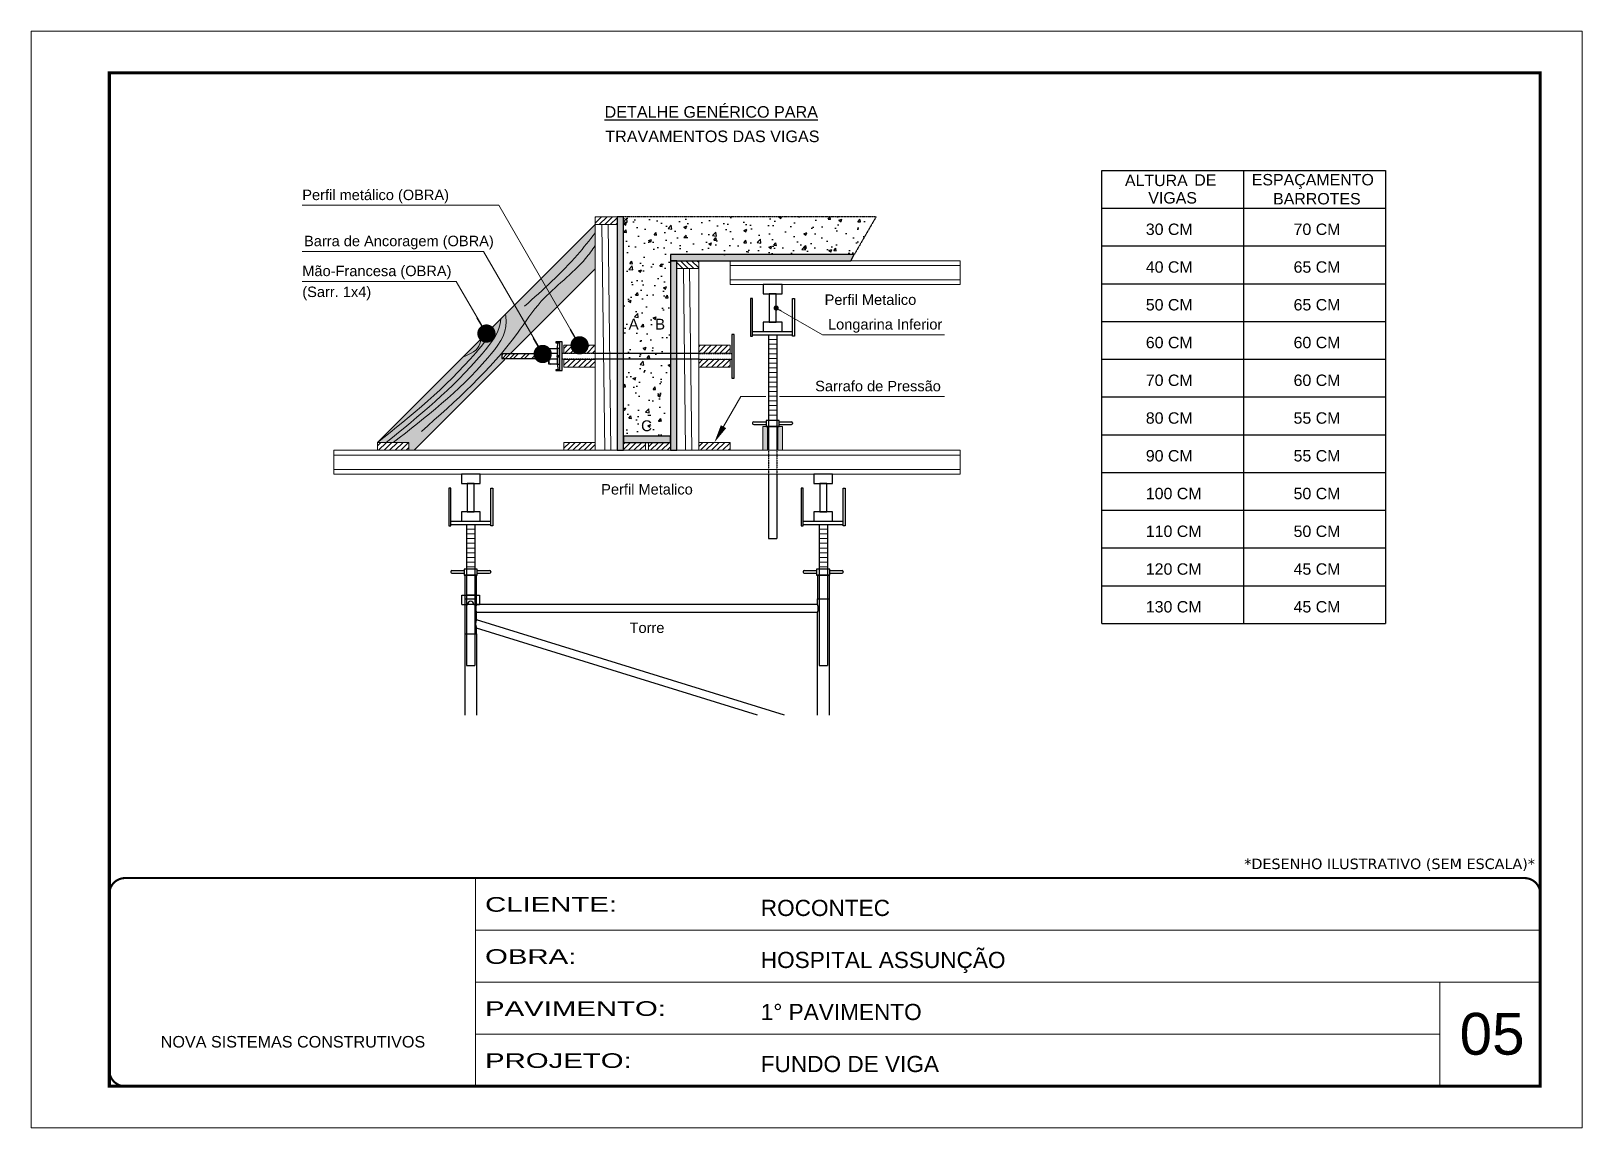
# Model space of a CAD drawing. Extents: x 3090 to 9343, y 762 to 5258.
# Drawn here: x 3090 to 4575, y 3059 to 4109 of the extents above; entities that cross this region are included whole.
import ezdxf
from ezdxf.enums import TextEntityAlignment as Align

# ---------------------------------------------------------------- set-up
doc = ezdxf.new("R2010")
doc.units = 0
for name, pattern in [('CONTINUO', [0]), ('DASHED', [0.75, 0.5, -0.25]), ('HIDDEN', [0.375, 0.25, -0.125])]:
    doc.linetypes.add(name, pattern=pattern)
doc.layers.add('BARRA DE ANCORAGEM', color=251, linetype='Continuous')
doc.layers.add('GARFOS', color=7, linetype='Continuous')
for name, color, linetype, lineweight in [('CARIMBO', 255, 'Continuous', 9), ('CONCRETO', 251, 'Continuous', 25), ('Demarcação 1', 251, 'Continuous', 9), ('Escoras', 2, 'Continuous', 25), ('Folhas', 255, 'Continuous', 9), ('Forcador', 251, 'Continuous', 25), ('Hachura', 251, 'Continuous', 9), ('Madeira', 126, 'Continuous', 18), ('Perfil Metálico', 224, 'Continuous', 18), ('SARRAFO DE PRESSAO', 251, 'DASHED', 9)]:
    doc.layers.add(name, color=color, linetype=linetype, lineweight=lineweight)
doc.layers.add('Demarcação 2', color=7, linetype='Continuous', lineweight=9, true_color=0xe0e0e0)
doc.styles.add('ARIAL', font='arial.ttf')
doc.styles.get("Standard").update_dxf_attribs({"font": 'arial.ttf'})
doc.styles.add('stylellllll', font='verdana.ttf', dxfattribs={"height": 2})
doc.styles.add('Tecnologia', font='')
doc.styles.get('Tecnologia').set_extended_font_data('Forgotten Futurist')
doc.dimstyles.new('3x', dxfattribs={"dimtxt": 10, "dimasz": 5, "dimexe": 7, "dimexo": 5, "dimgap": 4, "dimtad": 1, "dimdec": 4, "dimlfac": 0.333333, "dimdsep": 46, "dimtxsty": 'Standard', "dimblk": 'DOT', "dimcen": 0.09, "dimclrd": 1, "dimclre": 1, "dimclrt": 2, "dimadec": 0, "dimazin": 2, "dimtfac": 1, "dimtdec": 4, "dimtmove": 0, "dimatfit": 3, "dimldrblk": 'DOT', "dimfxl": 1, "dimtolj": 1, "dimtzin": 0, "dimlwd": 9, "dimlwe": 9, "dimarcsym": 0})
pattern_1 = [(45, (-1650.8138, 9648.663), (-2.6516504, 2.6516504), [])]

msp = doc.modelspace()

# ---------------------------------------------------------------- texts
at = {"color": 0, "linetype": 'Continuous', "ltscale": 5, "style": 'ARIAL'}
for s, p in [('%%UDETALHE GENÉRICO PARA', (3741.25, 4026.15)), ('TRAVAMENTOS DAS VIGAS', (3742.33, 4002.76))]:
    msp.add_text(s, height=11.0592, dxfattribs=at).set_placement(p, align=Align.CENTER)
at = {"layer": 'CARIMBO', "style": 'ARIAL'}
for s, height, p in [('Perfil metálico (OBRA)', 10, (3349.67, 3947.26)), ('Barra de Ancoragem (OBRA)', 10, (3351.35, 3903.14)), ('Mão-Francesa (OBRA)', 10, (3349.67, 3874.48)), ('Longarina Inferior', 10, (3853, 3823.37)), ('Sarrafo de Pressão', 10, (3840.72, 3764.26)), ('05', 40, (4457.79, 3129.25))]:
    msp.add_text(s, height=height, dxfattribs=at).set_placement(p)
msp.add_text('(Sarr. 1x4)', height=10, dxfattribs=at).set_placement((3349.67, 3864.48), align=Align.TOP_LEFT)
for s, p in [('Perfil Metalico', (3893.65, 3851.95)), ('Perfil Metalico', (3679.71, 3670.45)), ('Torre', (3679.71, 3537.93))]:
    msp.add_text(s, height=10, dxfattribs=at).set_placement(p, align=Align.MIDDLE_CENTER)
at = {"layer": 'CARIMBO', "color": 0, "linetype": 'Continuous', "style": 'ARIAL'}
for s, p in [('A', (3666.92, 3828.5)), ('B', (3692.21, 3828.5)), ('C', (3679.25, 3731.25))]:
    msp.add_text(s, height=10.37, dxfattribs=at).set_placement(p, align=Align.MIDDLE_CENTER)
at = {"layer": 'CARIMBO', "style": 'stylellllll'}
msp.add_text('*DESENHO ILUSTRATIVO (SEM ESCALA)*', height=10, dxfattribs=at).set_placement((4529.93, 3306.92), align=Align.RIGHT)
at = {"layer": 'GARFOS', "color": 2, "ltscale": 1.5}
for s, height, p in [('ALTURA   ', 10.91, (4137.33, 3960.67)), ('DE', 10.91, (4203.72, 3961.05)), ('ESPAÇAMENTO', 10.9102, (4258.77, 3961.36)), ('VIGAS', 10.91, (4159.68, 3943.97)), ('BARROTES', 10.91, (4279.18, 3943.13)), ('30 CM', 10.91, (4157.32, 3913.9)), ('70 CM', 10.91, (4298.8, 3913.9)), ('40 CM', 10.91, (4157.32, 3877.76)), ('65 CM', 10.91, (4298.8, 3877.76)), ('50 CM', 10.91, (4157.32, 3841.63)), ('65 CM', 10.91, (4298.8, 3841.63)), ('60 CM', 10.91, (4157.32, 3805.49)), ('60 CM', 10.91, (4298.8, 3805.49)), ('70 CM', 10.91, (4157.32, 3769.36)), ('60 CM', 10.91, (4298.8, 3769.36)), ('80 CM', 10.91, (4157.32, 3733.22)), ('55 CM', 10.91, (4298.8, 3733.22)), ('90 CM', 10.91, (4157.32, 3697.08)), ('55 CM', 10.91, (4298.8, 3697.08)), ('100 CM', 10.91, (4157.32, 3660.95)), ('50 CM', 10.91, (4298.8, 3660.95)), ('110 CM', 10.91, (4157.32, 3624.81)), ('50 CM', 10.91, (4298.8, 3624.81)), ('120 CM', 10.91, (4157.32, 3588.67)), ('45 CM', 10.91, (4298.8, 3588.67)), ('130 CM', 10.91, (4157.32, 3552.54)), ('45 CM', 10.91, (4298.8, 3552.54))]:
    msp.add_text(s, height=height, dxfattribs=at).set_placement(p)

# ---------------------------------------------------------------- blocks, each defined once
blk = doc.blocks.new('9999999999')
at = {"color": 30, "linetype": 'CONTINUO'}
for p, q in [((98564.6, 34230.2), (98564.6, 34429.4)), ((98564.6, 34379.6), (99584, 34379.6)), ((98564.6, 34329.8), (99488, 34329.8)), ((99584, 34329.8), (99488, 34329.8)), ((99488, 34329.8), (99488, 34230.2)), ((98564.6, 34280), (99488, 34280))]:
    blk.add_line(p, q, dxfattribs=at)
at = {"color": 30, "linetype": 'CONTINUO', "const_width": 2}
blk.add_lwpolyline([(99584, 34230.2), (99584, 34414.4, 0.414214), (99569, 34429.4), (98229, 34429.4, 0.414214), (98214, 34414.4), (98214, 34245.2, 0.414214), (98229, 34230.2), (99584, 34230.2)], format="xyb", dxfattribs=at)
at = {"layer": 'Folhas'}
blk.add_lwpolyline([(98139, 34190.2), (99624, 34190.2), (99624, 35240.2), (98139, 35240.2)], close=True, dxfattribs=at)
at = {"layer": 'Folhas', "color": 30, "const_width": 3}
blk.add_lwpolyline([(98214, 34230.2), (99584, 34230.2), (99584, 35200.2), (98214, 35200.2)], close=True, dxfattribs=at)
at = {"color": 7, "linetype": 'Continuous', "ltscale": 5, "style": 'ARIAL'}
for s, height, p in [('ROCONTEC', 15.48, (98837.7, 34393.1)), ('HOSPITAL ASSUNÇÃO', 15.483, (98837.7, 34343.3)), ('1° PAVIMENTO', 15.483, (98837.7, 34293.5)), ('NOVA SISTEMAS CONSTRUTIVOS', 11.059, (98263.2, 34267.2)), ('FUNDO DE VIGA', 15.483, (98837.7, 34243.7))]:
    blk.add_text(s, height=height, dxfattribs=at).set_placement(p)
at = {"layer": 'Folhas', "color": 7, "style": 'Tecnologia', "width": 1.5}
for s, p in [('CLIENTE:', (98573.7, 34397.2)), ('OBRA:', (98573.7, 34347.3)), ('PAVIMENTO:', (98573.7, 34297.5)), ('PROJETO:', (98573.7, 34247.7))]:
    blk.add_text(s, height=14, dxfattribs=at).set_placement(p)
blk = doc.blocks.new('HT20CT')
at = {"layer": 'Forcador'}
for points in [[(-4, 16), (-4, 20), (4, 20), (4, 16)], [(-1.5, 4), (-1.5, 16), (1.5, 16), (1.5, 4)], [(-4, 0), (-4, 4), (4, 4), (4, 0)]]:
    blk.add_lwpolyline(points, close=True, dxfattribs=at)
blk = doc.blocks.new('_Dot')
at = {"color": 0, "linetype": 'ByBlock', "lineweight": -2}
blk.add_line((-0.5, 0), (-1, 0), dxfattribs=at)
at = {"color": 0, "linetype": 'ByBlock', "const_width": 0.5}
blk.add_lwpolyline([(-0.25, 0, 1), (0.25, 0, 1)], format="xyb", close=True, dxfattribs=at)

# ---------------------------------------------------------------- hatches: boundary and pattern name
at = {"layer": 'CONCRETO', "linetype": 'DASHED', "ltscale": 0.3}
h = msp.add_hatch(dxfattribs=at)
h.set_pattern_fill('AR-CONC', color=256, scale=4, style=0)
h.set_pattern_definition([(50, (-45009.808, -4021.678), (28.690407, -2.510085), [3, -33]), (355, (-45009.808, -4021.678), (-5.550053, 30.087685), [2.4, -26.4]), (100.4514, (-45007.417, -4021.887), (23.140375, 27.577582), [2.549608, -28.045684]), (46.1842, (-45009.808, -4013.68), (42.689642, -6.62076), [4.5, -49.5]), (96.6356, (-45006.25, -4014.23), (37.386508, 38.964715), [3.82441, -42.06852]), (351.1842, (-45009.81, -4013.68), (37.386478, 38.964744), [3.6, -39.6]), (21, (-45005.808, -4015.678), (23.876282, -16.104756), [3, -33]), (326, (-45005.808, -4015.678), (9.732613, 29.006002), [2.4, -26.4]), (71.4514, (-45003.818, -4017.02), (33.608905, 12.90122), [2.549608, -28.045684]), (37.5, (-45009.808, -4021.678), (0.4863942, 13.3157542), [0, -26.08, 0, -26.8, 0, -26.5]), (7.5, (-45009.808, -4021.678), (10.5227815, 15.7764685), [0, -15.28, 0, -25.48, 0, -10.1]), (327.5, (-45018.728, -4021.678), (21.3528974, -0.9021949), [0, -10, 0, -31.2, 0, -41.4]), (317.5, (-45022.728, -4021.678), (23.327447, 4.004199), [0, -13, 0, -20.72, 0, -29.4])])
h.paths.add_polyline_path([(3657.21, 3931.25), (3657.21, 3721.25), (3702.21, 3721.25), (3702.21, 3895.25), (3878.2, 3895.25), (3898.99, 3931.25)])
h.paths.add_polyline_path([(3684.79, 3820.72), (3699.63, 3820.72), (3699.63, 3836.27), (3684.79, 3836.27)], flags=24)
h.paths.add_polyline_path([(3659.47, 3820.72), (3674.36, 3820.72), (3674.36, 3836.27), (3659.47, 3836.27)], flags=24)
h.paths.add_polyline_path([(3671.34, 3723.21), (3687.16, 3723.21), (3687.16, 3739.29), (3671.34, 3739.29)], flags=24)
at = {"layer": 'Demarcação 1'}
for points in [[(3657.21, 3931.25), (3651.21, 3931.25), (3651.21, 3707.75), (3657.21, 3707.75)], [(3878.2, 3895.25), (3702.21, 3895.25), (3702.21, 3889.25), (3874.74, 3889.25)], [(3708.21, 3889.25), (3702.21, 3889.25), (3702.21, 3707.75), (3708.21, 3707.75)], [(3702.21, 3721.25), (3657.21, 3721.25), (3657.21, 3715.25), (3702.21, 3715.25)]]:
    msp.add_hatch(color=256, dxfattribs=at).paths.add_polyline_path(points)
at = {"layer": 'Demarcação 2'}
msp.add_hatch(color=256, dxfattribs=at).paths.add_polyline_path([(3630.21, 3881.32), (3630.21, 3923.75), (3421.72, 3715.27), (3451.79, 3715.27), (3451.79, 3707.75), (3456.63, 3707.75), (3544.42, 3795.54), (3540.75, 3795.54), (3540.75, 3799.96), (3548.84, 3799.96)])
at = {"layer": 'Hachura'}
h = msp.add_hatch(dxfattribs=at)
h.set_pattern_fill('ANSI31', color=256, scale=30, style=0)
h.set_pattern_definition(pattern_1)
h.paths.add_polyline_path([(3630.21, 3931.25), (3651.21, 3931.25), (3651.21, 3923.75), (3630.21, 3923.75)])
h = msp.add_hatch(dxfattribs=at)
h.set_pattern_fill('ANSI31', color=256, scale=30, style=0)
h.set_pattern_definition([(135, (11191.0973, 8204.358), (2.6516504, 2.6516504), [])])
h.paths.add_polyline_path([(3708.21, 3889.25), (3729.21, 3889.25), (3729.21, 3881.75), (3708.21, 3881.75)])
h = msp.add_hatch(dxfattribs=at)
h.set_pattern_fill('ANSI31', color=256, scale=30, style=0)
h.set_pattern_definition(pattern_1)
h.paths.add_polyline_path([(3630.21, 3800.76), (3630.21, 3808.27), (3600.14, 3808.27), (3600.14, 3800.76)])
h = msp.add_hatch(dxfattribs=at)
h.set_pattern_fill('ANSI31', color=256, scale=30, style=0)
h.set_pattern_definition(pattern_1)
h.paths.add_polyline_path([(3759.28, 3800.76), (3759.28, 3808.27), (3729.21, 3808.27), (3729.21, 3800.76)])
h = msp.add_hatch(dxfattribs=at)
h.set_pattern_fill('ANSI32', color=256, scale=20, angle=90, style=0)
h.set_pattern_definition([(45, (12197.279, -5176.581), (5.303301, -5.303301), []), (45, (12197.279, -5173.0455), (5.303301, -5.303301), [])])
h.paths.add_polyline_path([(3540.75, 3795.54), (3540.75, 3799.96), (3585.75, 3799.96), (3585.75, 3795.54)])
h = msp.add_hatch(dxfattribs=at)
h.set_pattern_fill('ANSI31', color=256, scale=30, style=0)
h.set_pattern_definition(pattern_1)
h.paths.add_polyline_path([(3600.14, 3787.22), (3630.21, 3787.22), (3630.21, 3794.74), (3600.14, 3794.74)])
h = msp.add_hatch(dxfattribs=at)
h.set_pattern_fill('ANSI31', color=256, scale=30, style=0)
h.set_pattern_definition(pattern_1)
h.paths.add_polyline_path([(3729.21, 3787.22), (3759.28, 3787.22), (3759.28, 3794.74), (3729.21, 3794.74)])
h = msp.add_hatch(dxfattribs=at)
h.set_pattern_fill('ANSI31', color=256, scale=30, style=0)
h.set_pattern_definition([(45, (-1829.2292, 9555.6564), (-2.6516504, 2.6516504), [])])
h.paths.add_polyline_path([(3451.79, 3707.75), (3451.79, 3715.27), (3421.72, 3715.27), (3421.72, 3707.75)])
h = msp.add_hatch(dxfattribs=at)
h.set_pattern_fill('ANSI31', color=256, scale=30, style=0)
h.set_pattern_definition(pattern_1)
h.paths.add_polyline_path([(3600.21, 3707.75), (3630.21, 3707.75), (3630.21, 3715.25), (3600.21, 3715.25)])
h = msp.add_hatch(dxfattribs=at)
h.set_pattern_fill('ANSI31', color=256, scale=30, style=0)
h.set_pattern_definition(pattern_1)
h.paths.add_polyline_path([(3657.21, 3715.25), (3678.21, 3715.25), (3678.21, 3707.75), (3657.21, 3707.75)])
h = msp.add_hatch(dxfattribs=at)
h.set_pattern_fill('ANSI31', color=256, scale=30, style=0)
h.set_pattern_definition(pattern_1)
h.paths.add_polyline_path([(3702.21, 3707.75), (3702.21, 3715.25), (3681.21, 3715.25), (3681.21, 3707.75)])
h = msp.add_hatch(dxfattribs=at)
h.set_pattern_fill('ANSI31', color=256, scale=30, style=0)
h.set_pattern_definition(pattern_1)
h.paths.add_polyline_path([(3759.21, 3715.25), (3729.21, 3715.25), (3729.21, 3707.75), (3759.21, 3707.75)])
at = {"layer": 'Perfil Metálico'}
for points in [[(3790.57, 3707.75), (3795.07, 3707.75), (3795.07, 3730.55), (3790.57, 3730.55)], [(3804.94, 3707.75), (3809.44, 3707.75), (3809.44, 3730.55), (3804.94, 3730.55)]]:
    msp.add_hatch(color=256, dxfattribs=at).paths.add_polyline_path(points)

# ---------------------------------------------------------------- linework, layer by layer
for points in [[(3657.21, 3931.25), (3651.21, 3931.25), (3651.21, 3707.75), (3657.21, 3707.75)], [(3878.2, 3895.25), (3702.21, 3895.25), (3702.21, 3889.25), (3874.74, 3889.25)], [(3708.21, 3889.25), (3702.21, 3889.25), (3702.21, 3707.75), (3708.21, 3707.75)], [(3702.21, 3721.25), (3657.21, 3721.25), (3657.21, 3715.25), (3702.21, 3715.25)]]:
    msp.add_lwpolyline(points, close=True)
at = {"layer": 'BARRA DE ANCORAGEM'}
for p, q in [((3593.64, 3805.26), (3594.8, 3810.56)), ((3595.96, 3811.45), (3595.96, 3784.05)), ((3593.64, 3790.24), (3594.8, 3784.93)), ((3729.2, 3800.41), (3630.21, 3800.41)), ((3729.2, 3795.08), (3630.21, 3795.08))]:
    msp.add_line(p, q, dxfattribs=at)
at = {"layer": 'BARRA DE ANCORAGEM', "linetype": 'HIDDEN'}
for p, q in [((3630.21, 3800.41), (3598.64, 3800.41)), ((3630.21, 3795.08), (3598.64, 3795.08)), ((3729.2, 3800.41), (3760.78, 3800.41)), ((3729.2, 3795.08), (3760.78, 3795.08))]:
    msp.add_line(p, q, dxfattribs=at)
at = {"layer": 'BARRA DE ANCORAGEM', "flags": 128}
for points in [[(3763.18, 3776.95), (3763.18, 3818.55), (3760.78, 3818.55), (3760.78, 3776.95)], [(3595.96, 3811.45), (3592.41, 3811.45), (3592.41, 3810.56), (3595.96, 3810.56)], [(3595.96, 3805.26), (3593.64, 3805.26), (3593.64, 3790.24), (3595.96, 3790.24)], [(3598.64, 3784.05), (3598.64, 3811.45), (3595.96, 3811.45), (3595.96, 3784.05)], [(3585.75, 3799.96), (3540.75, 3799.96), (3540.75, 3795.54), (3585.75, 3795.54)], [(3595.96, 3784.93), (3592.41, 3784.93), (3592.41, 3784.05), (3595.96, 3784.05)]]:
    msp.add_lwpolyline(points, close=True, dxfattribs=at)
for points in [[(3593.64, 3790.24), (3585.75, 3790.24), (3585.75, 3805.26), (3593.64, 3805.26)], [(3593.64, 3797.31), (3595.96, 3797.31), (3595.96, 3798.19), (3593.64, 3798.19), (3593.64, 3797.31), (3593.64, 3798.19)]]:
    msp.add_lwpolyline(points, dxfattribs=at)
for points in [[(3593.64, 3800.4), (3587.52, 3800.4, -0.729796), (3587.52, 3805.26, -0.729796)], [(3593.64, 3795.1), (3587.52, 3795.1, -0.6666667), (3587.52, 3800.4, -0.6666667)]]:
    msp.add_lwpolyline(points, format="xyb", dxfattribs=at)
at = {"layer": 'BARRA DE ANCORAGEM'}
msp.add_arc((3588.3, 3792.67), 2.55, 107.75636, 252.24364, dxfattribs=at)
at = {"layer": 'CONCRETO', "linetype": 'DASHED', "ltscale": 0.3}
for q in [(3657.21, 3931.25), (3878.2, 3895.25)]:
    msp.add_line((3898.99, 3931.25), q, dxfattribs=at)
at = {"layer": 'Escoras'}
for p, q in [((3805.63, 3730.55), (3794.38, 3730.55)), ((3505.33, 3588.2), (3505.33, 3454.1)), ((3516.58, 3588.2), (3505.33, 3588.2)), ((3516.58, 3565.7), (3516.58, 3588.2)), ((3854.08, 3588.2), (3842.83, 3588.2)), ((3842.83, 3588.2), (3842.83, 3565.7)), ((3854.08, 3588.2), (3854.08, 3454.1)), ((3502.52, 3569.07), (3519.4, 3569.07)), ((3502.52, 3560.3), (3502.52, 3569.07)), ((3505.33, 3565.7), (3516.58, 3565.7)), ((3514.9, 3569.05), (3507.02, 3569.05)), ((3516.58, 3560.07), (3516.58, 3565.7)), ((3519.4, 3569.07), (3519.4, 3560.3)), ((3842.83, 3565.7), (3854.08, 3565.7)), ((3842.83, 3560.07), (3842.83, 3565.7)), ((3502.52, 3560.3), (3508.03, 3560.3)), ((3514.9, 3560.02), (3507.02, 3560.02)), ((3513.88, 3560.3), (3519.4, 3560.3)), ((3842.83, 3560.07), (3516.58, 3560.07)), ((3842.83, 3552.42), (3516.58, 3552.42)), ((3516.58, 3546.07), (3516.58, 3552.42)), ((3842.83, 3454.1), (3842.83, 3552.42)), ((3811.35, 3454.1), (3516.58, 3545.58)), ((3785.54, 3454.1), (3516.58, 3537.57)), ((3516.58, 3531.95), (3516.58, 3537.57)), ((3505.33, 3531.95), (3516.58, 3531.95)), ((3516.58, 3531.95), (3516.58, 3454.1))]:
    msp.add_line(p, q, dxfattribs=at)
for centre, radius, start, end in [((3510.96, 3560.3), 2.92, 0, 180), ((3524.15, 3556.25), 8.48, 153.19207, 206.80793), ((3835.26, 3556.25), 8.48, 333.19207, 26.80793), ((3525.99, 3541.82), 10.33, 155.71056, 204.28944)]:
    msp.add_arc(centre, radius, start, end, dxfattribs=at)
at = {"layer": 'Forcador', "linetype": 'Continuous'}
for p, q in [((3780.88, 3821.45), (3819.13, 3821.45)), ((3780.88, 3818.3), (3819.13, 3818.3)), ((3796.07, 3818.3), (3796.07, 3707.75)), ((3803.94, 3818.3), (3803.94, 3707.75)), ((3780.88, 3733.92), (3780.88, 3733.47)), ((3781.89, 3734.94), (3793.71, 3734.94)), ((3781.89, 3732.46), (3793.71, 3732.46)), ((3806.31, 3734.94), (3818.12, 3734.94)), ((3806.31, 3732.46), (3818.12, 3732.46)), ((3819.13, 3733.92), (3819.13, 3733.47)), ((3796.07, 3684.95), (3796.07, 3623.3)), ((3803.94, 3684.95), (3803.94, 3623.3)), ((3491.83, 3639.95), (3530.08, 3639.95)), ((3829.33, 3639.95), (3867.58, 3639.95)), ((3491.83, 3636.8), (3530.08, 3636.8)), ((3507.02, 3636.8), (3507.02, 3501.8)), ((3514.9, 3636.8), (3514.9, 3501.8)), ((3829.33, 3636.8), (3867.58, 3636.8)), ((3844.52, 3636.8), (3844.52, 3501.8)), ((3852.4, 3636.8), (3852.4, 3501.8)), ((3796.07, 3623.3), (3803.94, 3623.3)), ((3491.83, 3591.57), (3491.83, 3591.12)), ((3492.85, 3592.59), (3504.66, 3592.59)), ((3492.85, 3590.11), (3504.66, 3590.11)), ((3517.26, 3592.59), (3529.07, 3592.59)), ((3517.26, 3590.11), (3529.07, 3590.11)), ((3530.08, 3591.57), (3530.08, 3591.12)), ((3829.33, 3591.57), (3829.33, 3591.12)), ((3830.35, 3592.59), (3842.16, 3592.59)), ((3830.35, 3590.11), (3842.16, 3590.11)), ((3854.76, 3592.59), (3866.57, 3592.59)), ((3854.76, 3590.11), (3866.57, 3590.11)), ((3867.58, 3591.57), (3867.58, 3591.12)), ((3507.02, 3501.8), (3514.9, 3501.8)), ((3844.52, 3501.8), (3852.4, 3501.8))]:
    msp.add_line(p, q, dxfattribs=at)
at = {"layer": 'Forcador', "linetype": 'HIDDEN'}
for p, q in [((3796.07, 3707.75), (3796.07, 3684.95)), ((3803.94, 3707.75), (3803.94, 3684.95))]:
    msp.add_line(p, q, dxfattribs=at)
at = {"layer": 'Forcador', "linetype": 'Continuous'}
for points in [[(3778.97, 3852.95), (3778.97, 3816.95), (3780.88, 3816.95), (3780.88, 3852.95)], [(3821.04, 3852.95), (3821.04, 3816.95), (3819.13, 3816.95), (3819.13, 3852.95)], [(3793.71, 3736.4), (3793.71, 3730.55), (3806.31, 3730.55), (3806.31, 3736.4)], [(3489.92, 3671.45), (3489.92, 3635.45), (3491.83, 3635.45), (3491.83, 3671.45)], [(3532, 3671.45), (3532, 3635.45), (3530.08, 3635.45), (3530.08, 3671.45)], [(3827.42, 3671.45), (3827.42, 3635.45), (3829.33, 3635.45), (3829.33, 3671.45)], [(3869.5, 3671.45), (3869.5, 3635.45), (3867.58, 3635.45), (3867.58, 3671.45)], [(3504.66, 3594.05), (3504.66, 3588.2), (3517.26, 3588.2), (3517.26, 3594.05)], [(3842.16, 3594.05), (3842.16, 3588.2), (3854.76, 3588.2), (3854.76, 3594.05)]]:
    msp.add_lwpolyline(points, close=True, dxfattribs=at)
for centre, start, end in [((3781.89, 3733.92), 90, 180), ((3781.89, 3733.47), 180, 270), ((3818.12, 3733.92), 0, 90), ((3818.12, 3733.47), 270, 0), ((3492.85, 3591.57), 90, 180), ((3492.85, 3591.12), 180, 270), ((3529.07, 3591.57), 0, 90), ((3529.07, 3591.12), 270, 0), ((3830.35, 3591.57), 90, 180), ((3830.35, 3591.12), 180, 270), ((3866.57, 3591.57), 0, 90), ((3866.57, 3591.12), 270, 0)]:
    msp.add_arc(centre, 1.01, start, end, dxfattribs=at)
at = {"layer": 'GARFOS', "color": 2, "ltscale": 1.5}
for p, q in [((4115.13, 3542), (4115.13, 3975.64)), ((4115.13, 3975.64), (4386.67, 3975.64)), ((4250.9, 3975.64), (4250.9, 3542)), ((4386.67, 3975.64), (4386.67, 3542)), ((4115.13, 3939.5), (4386.67, 3939.5)), ((4115.13, 3939.5), (4386.67, 3939.5)), ((4115.13, 3903.36), (4386.67, 3903.36)), ((4115.13, 3867.23), (4386.67, 3867.23)), ((4115.13, 3831.09), (4386.67, 3831.09)), ((4115.13, 3794.96), (4386.67, 3794.96)), ((4115.13, 3758.82), (4386.67, 3758.82)), ((4115.13, 3722.68), (4386.67, 3722.68)), ((4115.13, 3686.55), (4386.67, 3686.55)), ((4115.13, 3650.41), (4386.67, 3650.41)), ((4115.13, 3614.27), (4386.67, 3614.27)), ((4115.13, 3578.14), (4386.67, 3578.14)), ((4115.13, 3542), (4386.67, 3542))]:
    msp.add_line(p, q, dxfattribs=at)
at = {"layer": 'Hachura'}
for p, q in [((3639.23, 3707.75), (3636.53, 3923.75)), ((3645.23, 3707.75), (3642.53, 3923.75)), ((3716.71, 3707.75), (3714.53, 3881.75)), ((3722.71, 3707.75), (3720.53, 3881.75)), ((3803.94, 3813.78), (3796.07, 3813.78)), ((3803.94, 3809.27), (3796.07, 3809.27)), ((3803.94, 3804.75), (3796.07, 3804.75)), ((3803.94, 3800.23), (3796.07, 3800.23)), ((3803.94, 3795.72), (3796.07, 3795.72)), ((3803.94, 3791.2), (3796.07, 3791.2)), ((3803.94, 3786.68), (3796.07, 3786.68)), ((3803.94, 3782.17), (3796.07, 3782.17)), ((3803.94, 3777.65), (3796.07, 3777.65)), ((3803.94, 3773.13), (3796.07, 3773.13)), ((3803.94, 3768.62), (3796.07, 3768.62)), ((3803.94, 3764.1), (3796.07, 3764.1)), ((3803.94, 3759.58), (3796.07, 3759.58)), ((3803.94, 3755.07), (3796.07, 3755.07)), ((3803.94, 3750.55), (3796.07, 3750.55)), ((3803.94, 3746.03), (3796.07, 3746.03)), ((3803.94, 3741.52), (3796.07, 3741.52)), ((3514.9, 3632.28), (3507.02, 3632.28)), ((3514.9, 3627.77), (3507.02, 3627.77)), ((3852.4, 3632.28), (3844.52, 3632.28)), ((3852.4, 3627.77), (3844.52, 3627.77)), ((3514.9, 3623.25), (3507.02, 3623.25)), ((3514.9, 3618.73), (3507.02, 3618.73)), ((3514.9, 3614.22), (3507.02, 3614.22)), ((3514.9, 3609.7), (3507.02, 3609.7)), ((3852.4, 3623.25), (3844.52, 3623.25)), ((3852.4, 3618.73), (3844.52, 3618.73)), ((3852.4, 3614.22), (3844.52, 3614.22)), ((3852.4, 3609.7), (3844.52, 3609.7)), ((3514.9, 3605.18), (3507.02, 3605.18)), ((3514.9, 3600.67), (3507.02, 3600.67)), ((3514.9, 3596.15), (3507.02, 3596.15)), ((3852.4, 3605.18), (3844.52, 3605.18)), ((3852.4, 3600.67), (3844.52, 3600.67)), ((3852.4, 3596.15), (3844.52, 3596.15))]:
    msp.add_line(p, q, dxfattribs=at)
at = {"layer": 'Hachura', "color": 1}
for p, q in [((3752.96, 3730.4), (3769.62, 3759.26)), ((3769.62, 3759.26), (3793.57, 3759.26)), ((3806.44, 3759.26), (3964.55, 3759.26))]:
    msp.add_line(p, q, dxfattribs=at)
at = {"layer": 'Hachura'}
for points in [[(3630.21, 3915.95), (3613.16, 3894.99), (3562.58, 3845.73)], [(3463.69, 3725.76), (3555.58, 3819.88), (3578.53, 3850.37), (3620.9, 3891.41), (3630.21, 3903.87)], [(3436.76, 3715.27), (3527.26, 3796.17), (3544.91, 3831), (3544.17, 3837.71)], [(3503.47, 3797.01), (3519.81, 3809.66), (3520.58, 3814.12)]]:
    msp.add_spline(points, degree=3, dxfattribs=at)
for points, knots in [([(3430.07, 3715.27), (3461.42, 3740.74), (3502.08, 3773.78), (3539.16, 3821.16), (3539.65, 3833.19)], [0, 0, 0, 0, 125.1825812, 162.3251979, 162.3251979, 162.3251979, 162.3251979]), ([(3421.72, 3715.27), (3453.96, 3741), (3493.18, 3772.31), (3528.87, 3816.89), (3531.89, 3825.43)], [0, 0, 0, 0, 127.741989, 155.4442459, 155.4442459, 155.4442459, 155.4442459])]:
    msp.add_open_spline(points, degree=3, knots=knots, dxfattribs=at)
at = {"layer": 'Hachura', "color": 1}
msp.add_solid([(3755.48, 3728.95), (3744.21, 3715.25), (3750.43, 3731.86)], dxfattribs=at)
at = {"layer": 'Madeira'}
for p, q in [((3630.21, 3923.75), (3421.72, 3715.27)), ((3630.21, 3923.75), (3630.21, 3715.25)), ((3630.21, 3881.32), (3456.63, 3707.75)), ((3729.21, 3715.25), (3729.21, 3881.75))]:
    msp.add_line(p, q, dxfattribs=at)
for points in [[(3630.21, 3923.75), (3651.21, 3923.75), (3651.21, 3931.25), (3630.21, 3931.25)], [(3729.21, 3881.75), (3708.21, 3881.75), (3708.21, 3889.25), (3729.21, 3889.25)], [(3600.14, 3808.27), (3630.21, 3808.27), (3630.21, 3800.76), (3600.14, 3800.76)], [(3729.21, 3808.27), (3759.28, 3808.27), (3759.28, 3800.76), (3729.21, 3800.76)], [(3600.14, 3787.22), (3630.21, 3787.22), (3630.21, 3794.74), (3600.14, 3794.74)], [(3729.21, 3787.22), (3759.28, 3787.22), (3759.28, 3794.74), (3729.21, 3794.74)], [(3421.72, 3715.27), (3451.79, 3715.27), (3451.79, 3707.75), (3421.72, 3707.75)], [(3600.21, 3707.75), (3630.21, 3707.75), (3630.21, 3715.25), (3600.21, 3715.25)], [(3678.21, 3707.75), (3657.21, 3707.75), (3657.21, 3715.25), (3678.21, 3715.25)], [(3681.21, 3707.75), (3702.21, 3707.75), (3702.21, 3715.25), (3681.21, 3715.25)], [(3759.21, 3707.75), (3729.21, 3707.75), (3729.21, 3715.25), (3759.21, 3715.25)]]:
    msp.add_lwpolyline(points, close=True, dxfattribs=at)
at = {"layer": 'Perfil Metálico'}
for p, q in [((3759.21, 3884.75), (3979.71, 3884.75)), ((3759.21, 3870.95), (3979.71, 3870.95)), ((3379.71, 3703.25), (3979.71, 3703.25)), ((3379.71, 3689.45), (3979.71, 3689.45))]:
    msp.add_line(p, q, dxfattribs=at)
for points in [[(3759.21, 3866.45), (3979.71, 3866.45), (3979.71, 3889.25), (3759.21, 3889.25)], [(3795.07, 3707.75), (3790.57, 3707.75), (3790.57, 3730.55), (3795.07, 3730.55)], [(3804.94, 3707.75), (3809.44, 3707.75), (3809.44, 3730.55), (3804.94, 3730.55)], [(3379.71, 3684.95), (3979.71, 3684.95), (3979.71, 3707.75), (3379.71, 3707.75)]]:
    msp.add_lwpolyline(points, close=True, dxfattribs=at)

# ---------------------------------------------------------------- block references
at = {"layer": 'Forcador', "linetype": 'Continuous', "xscale": -2.25, "yscale": 2.25, "zscale": 2.25}
for p in [(3800.01, 3821.45), (3848.46, 3639.95)]:
    msp.add_blockref('HT20CT', p, dxfattribs=at)
at = {"layer": 'Forcador', "xscale": -2.25, "yscale": 2.25, "zscale": 2.25}
msp.add_blockref('HT20CT', (3510.96, 3639.95), dxfattribs=at)
at = {"layer": 'SARRAFO DE PRESSAO', "color": 6, "linetype": 'ByBlock'}
msp.add_blockref('9999999999', (-95049.05, -31131.1), dxfattribs=at)

msp.set_redraw_order([(e.dxf.handle, doc.entitydb.next_handle()) for e in msp.query("TEXT MTEXT ATTDEF DIMENSION ARC_DIMENSION")])  # texts and dimensions are drawn at this point

# ---------------------------------------------------------------- leaders
msp.add_leader([(3803.38, 3843.95), (3847.69, 3818.37), (3964.55, 3818.37)], dimstyle='3x', override={"dimgap": 4, "dimtad": 0})
at = {"layer": 'Hachura'}
for points, override in [([(3615.17, 3808.27), (3537.82, 3942.26), (3349.67, 3942.26)], {"dimasz": 17.5, "dimtad": 0}), ([(3579.82, 3799.96), (3523.13, 3898.14), (3349.67, 3898.14)], {"dimasz": 17.5, "dimtad": 0}), ([(3525.97, 3819.51), (3497.12, 3869.48), (3349.67, 3869.48)], {"dimasz": 17.5, "dimgap": 4, "dimtad": 0})]:
    msp.add_leader(points, dimstyle='3x', override=override, dxfattribs=at)

doc.saveas('drawing.dxf')
